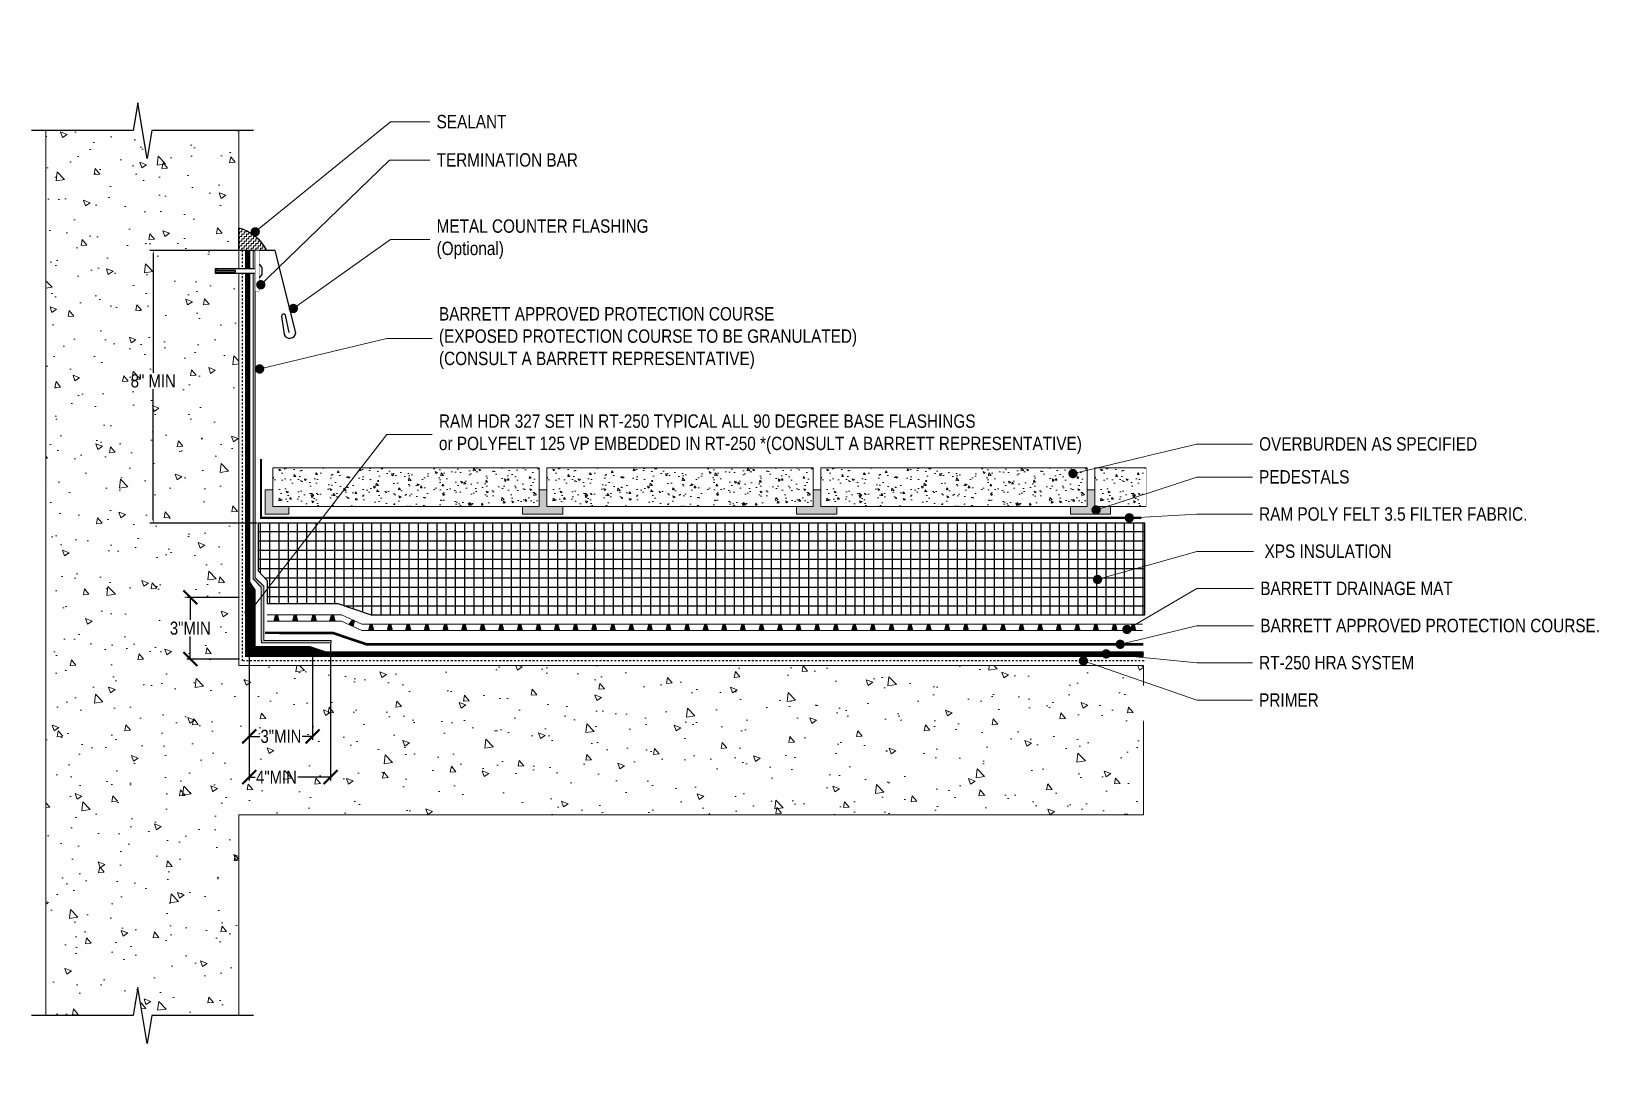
# Model space of a CAD drawing. Header units: inches. Extents: x -0.8 to 83.5, y -1.2 to 54.6.
import ezdxf
from ezdxf import colors
from ezdxf.entities.mleader import LeaderData, LeaderLine
from ezdxf.math import Vec2, Vec3

# ---------------------------------------------------------------- set-up
doc = ezdxf.new("R2010")
doc.units = ezdxf.units.IN
doc.header["$MEASUREMENT"] = 0
doc.set_wipeout_variables(frame=1)
for name, pattern in [('Dash', [0.25, 0.125, -0.125]), ('Dashed - Dense', [0.8, 0.5, -0.3]), ('DASHED2', [0.1875, 0.125, -0.0625]), ('Wipeout_Contour', [39.370079, 0, -39.370079])]:
    doc.linetypes.add(name, pattern=pattern)
for name, color, linetype, lineweight in [('Dimensions', 20, 'Continuous', 0), ('Drainage Mat', 191, 'Continuous', 0), ('Others', 190, 'Continuous', 0), ('RAM HDR 327', 63, 'Continuous', 0), ('Ram Mastic', 191, 'Continuous', 0), ('RAM POLY FELT 3.5 FILTER FABRIC.', 4, 'Dash', 0), ('RT-250 HRA SYSTEM LIQUID', 241, 'Continuous', 0), ('RT-250 HRA SYSTEM MESH', 3, 'Continuous', 0), ('Text', 20, 'Continuous', 0)]:
    doc.layers.add(name, color=color, linetype=linetype, lineweight=lineweight)
for name, color, linetype in [('Fastener', 94, 'Continuous'), ('Insulation Border', 8, 'Continuous'), ('Insulation Foam', 9, 'Continuous'), ('Primer', 32, 'DASHED2')]:
    doc.layers.add(name, color=color, linetype=linetype)
doc.layers.add('Metal', color=7, linetype='Continuous', true_color=0x803345)
doc.layers.add('Protection Course', color=7, linetype='Dashed - Dense', lineweight=0, true_color=0x216123)
doc.styles.get("Standard").update_dxf_attribs({"font": ''})
doc.styles.get('Standard').set_extended_font_data('Arial Narrow')
doc.dimstyles.get("Standard").update_dxf_attribs({"dimtxt": 0.18, "dimasz": 0.18, "dimexe": 0.18, "dimexo": 0.0625, "dimgap": 0.09, "dimtad": 0, "dimtih": 1, "dimtoh": 1, "dimdec": 4, "dimzin": 0, "dimdsep": 46, "dimtxsty": 'Standard', "dimcen": 0.09, "dimadec": 0, "dimazin": 0, "dimtfac": 1, "dimtdec": 4, "dimtofl": 0, "dimtmove": 0, "dimatfit": 3, "dimfxl": 1, "dimtolj": 1, "dimtzin": 0, "dimarcsym": 0})

msp = doc.modelspace()

# ---------------------------------------------------------------- blocks, each defined once
blk = doc.blocks.new('*D14')
at = {"layer": 'Defpoints', "color": 0, "transparency": 16777216}
for p in [(5.773, 42.864), (10.385, 42.864), (11.425, 28.177)]:
    blk.add_point(p, dxfattribs=at)
at = {"layer": 'Text', "color": 0, "lineweight": -2, "transparency": 16777216}
for p, q in [((10.322, 42.864), (5.593, 42.864)), ((5.773, 42.684), (5.773, 36.281)), ((5.773, 28.357), (5.773, 35.387)), ((11.363, 28.177), (5.593, 28.177))]:
    blk.add_line(p, q, dxfattribs=at)
at = {"layer": 'Text', "color": 0, "transparency": 16777216}
for points in [[(5.743, 42.684), (5.803, 42.684), (5.773, 42.864)], [(5.743, 28.357), (5.803, 28.357), (5.773, 28.177)]]:
    blk.add_solid(points, dxfattribs=at)
at = {"layer": 'Text', "color": 0, "transparency": 16777216, "insert": (5.773, 35.834), "char_height": 0.7, "attachment_point": 5}
blk.add_mtext('\\A1;8" MIN', dxfattribs=at)
blk = doc.blocks.new('_Dot')
at = {"color": 0, "linetype": 'ByBlock', "lineweight": -2}
blk.add_line((-0.5, 0), (-1, 0), dxfattribs=at)
at = {"color": 0, "linetype": 'ByBlock', "const_width": 0.5}
blk.add_lwpolyline([(-0.25, 0, 1), (0.25, 0, 1)], format="xyb", close=True, dxfattribs=at)
blk = doc.blocks.new('_ArchTick')
at = {"color": 0, "linetype": 'ByBlock', "const_width": 0.15}
blk.add_lwpolyline([(-0.5, -0.5), (0.5, 0.5)], dxfattribs=at)
blk = doc.blocks.new('*D15')
at = {"layer": 'Defpoints', "color": 0, "transparency": 16777216}
for p in [(10.942, 21.144), (15.316, 21.755), (15.316, 14.52)]:
    blk.add_point(p, dxfattribs=at)
at = {"layer": 'Dimensions', "color": 0, "lineweight": -2, "transparency": 16777216}
for p, q in [((15.316, 21.693), (15.316, 14.34)), ((10.942, 21.081), (10.942, 14.34)), ((10.942, 14.52), (11.251, 14.52)), ((15.316, 14.52), (13.556, 14.52))]:
    blk.add_line(p, q, dxfattribs=at)
at = {"layer": 'Dimensions', "color": 0, "lineweight": -2, "transparency": 16777216, "xscale": 0.75, "yscale": 0.75, "zscale": 0.75, "rotation": 180}
blk.add_blockref('_ArchTick', (10.942, 14.52), dxfattribs=at)
at = {"layer": 'Dimensions', "color": 0, "lineweight": -2, "transparency": 16777216, "xscale": 0.75, "yscale": 0.75, "zscale": 0.75}
blk.add_blockref('_ArchTick', (15.316, 14.52), dxfattribs=at)
at = {"layer": 'Dimensions', "color": 0, "transparency": 16777216, "insert": (12.403, 14.52), "char_height": 0.7, "attachment_point": 5}
blk.add_mtext('\\A1;4"MIN', dxfattribs=at)
blk = doc.blocks.new('*D16')
at = {"layer": 'Defpoints', "color": 0, "transparency": 16777216}
for p in [(10.48, 24.192), (7.767, 20.868), (10.48, 20.868)]:
    blk.add_point(p, dxfattribs=at)
at = {"layer": 'Dimensions', "color": 0, "lineweight": -2, "transparency": 16777216}
for p, q in [((10.418, 24.192), (7.587, 24.192)), ((7.767, 24.192), (7.767, 22.977)), ((7.767, 20.868), (7.767, 22.083)), ((10.417, 20.868), (7.587, 20.868))]:
    blk.add_line(p, q, dxfattribs=at)
at = {"layer": 'Dimensions', "color": 0, "lineweight": -2, "transparency": 16777216, "xscale": 0.75, "yscale": 0.75, "zscale": 0.75}
for p, rotation in [((7.767, 24.192), 90), ((7.767, 20.868), 270)]:
    blk.add_blockref('_ArchTick', p, dxfattribs=dict(at, rotation=rotation))
at = {"layer": 'Dimensions', "color": 0, "transparency": 16777216, "insert": (7.767, 22.53), "char_height": 0.7, "attachment_point": 5}
blk.add_mtext('\\A1;3"MIN', dxfattribs=at)
blk = doc.blocks.new('*D17')
at = {"layer": 'Defpoints', "color": 0, "transparency": 16777216}
for p in [(10.942, 21.144), (14.343, 21.132), (14.343, 16.709)]:
    blk.add_point(p, dxfattribs=at)
at = {"layer": 'Dimensions', "color": 0, "lineweight": -2, "transparency": 16777216}
for p, q in [((10.942, 21.081), (10.942, 16.529)), ((14.343, 21.069), (14.343, 16.529)), ((10.942, 16.709), (11.502, 16.709)), ((14.343, 16.709), (13.783, 16.709))]:
    blk.add_line(p, q, dxfattribs=at)
at = {"layer": 'Dimensions', "color": 0, "lineweight": -2, "transparency": 16777216, "xscale": 0.75, "yscale": 0.75, "zscale": 0.75, "rotation": 180}
blk.add_blockref('_ArchTick', (10.942, 16.709), dxfattribs=at)
at = {"layer": 'Dimensions', "color": 0, "lineweight": -2, "transparency": 16777216, "xscale": 0.75, "yscale": 0.75, "zscale": 0.75}
blk.add_blockref('_ArchTick', (14.343, 16.709), dxfattribs=at)
at = {"layer": 'Dimensions', "color": 0, "transparency": 16777216, "insert": (12.643, 16.709), "char_height": 0.7, "attachment_point": 5}
blk.add_mtext('\\A1;3"MIN', dxfattribs=at)
blk = doc.blocks.new('*U10')
at = {"layer": 'Drainage Mat'}
h = blk.add_hatch(color=256, dxfattribs=at)
h.dxf.hatch_style = 1
h.paths.add_polyline_path([(0.5, 0.343), (0.447, 0.343), (0.355, 0), (0.5, 0), (0.645, 0), (0.553, 0.343)])
at = {"layer": 'Drainage Mat', "linetype": 'Continuous'}
for points in [[(0, 0.343), (1, 0.343)], [(0, 0), (1, 0)]]:
    blk.add_lwpolyline(points, dxfattribs=at)
blk.add_lwpolyline([(0.5, 0.343), (0.447, 0.343), (0.355, 0), (0.5, 0), (0.645, 0), (0.553, 0.343)], close=True, dxfattribs=at)
blk = doc.blocks.new('*U11')
at = {"layer": 'Drainage Mat', "color": 0, "linetype": 'ByBlock', "lineweight": -2, "transparency": 16777216}
for p in [(11.91, 22.902), (12.91, 22.902), (13.91, 22.902), (14.91, 22.902)]:
    blk.add_blockref('*U10', p, dxfattribs=at)
blk = doc.blocks.new('*U12')
at = {"layer": 'Drainage Mat'}
h = blk.add_hatch(color=256, dxfattribs=at)
h.dxf.hatch_style = 1
h.paths.add_polyline_path([(0.5, 0.343), (0.447, 0.343), (0.355, 0), (0.5, 0), (0.645, 0), (0.553, 0.343)])
at = {"layer": 'Drainage Mat', "linetype": 'Continuous'}
for points in [[(0, 0.343), (1, 0.343)], [(0, 0), (1, 0)]]:
    blk.add_lwpolyline(points, dxfattribs=at)
blk.add_lwpolyline([(0.5, 0.343), (0.447, 0.343), (0.355, 0), (0.5, 0), (0.645, 0), (0.553, 0.343)], close=True, dxfattribs=at)
blk = doc.blocks.new('*U13')
at = {"layer": 'Drainage Mat', "color": 0, "linetype": 'ByBlock', "lineweight": -2, "transparency": 16777216}
for p in [(16.997, 22.402), (17.997, 22.402), (18.997, 22.402), (19.997, 22.402), (20.997, 22.402), (21.997, 22.402), (22.997, 22.402), (23.997, 22.402), (24.997, 22.402), (25.997, 22.402), (26.997, 22.402), (27.997, 22.402), (28.997, 22.402), (29.997, 22.402), (30.997, 22.402), (31.997, 22.402), (32.997, 22.402), (33.997, 22.402), (34.997, 22.402), (35.997, 22.402), (36.997, 22.402), (37.997, 22.402), (38.997, 22.402), (39.997, 22.402), (40.997, 22.402), (41.997, 22.402), (42.997, 22.402), (43.997, 22.402), (44.997, 22.402), (45.997, 22.402), (46.997, 22.402), (47.997, 22.402), (48.997, 22.402), (49.997, 22.402), (50.997, 22.402), (51.997, 22.402), (52.997, 22.402), (53.997, 22.402), (54.997, 22.402), (55.997, 22.402), (56.997, 22.402), (57.997, 22.402)]:
    blk.add_blockref('*U12', p, dxfattribs=at)
blk = doc.blocks.new('zamac')
blk.add_wipeout([(-2.344, 0.117), (-2.266, 0.137), (0, 0.137), (0, -0.137), (-2.266, -0.137), (-2.344, -0.117)])
at = {"color": 0, "linetype": 'Continuous', "ltscale": 1.75}
for points in [[(-2.266, 0.039), (-2.266, 0.137), (-2.344, 0.117), (-2.344, -0.117), (-2.266, -0.137), (-2.266, -0.039)], [(-2.344, -0.039), (-1.25, -0.039), (-1.25, 0.039), (-2.344, 0.039)], [(-2.266, 0.137), (0, 0.137)], [(0, -0.137), (-2.266, -0.137)]]:
    blk.add_lwpolyline(points, dxfattribs=at)
blk.add_lwpolyline([(0, -0.352), (0, 0.352), (0.02, 0.352, -0.236068), (0.051, 0.336), (0.148, 0.206, -0.162278), (0.156, 0.182), (0.156, -0.182, -0.162278), (0.148, -0.206), (0.051, -0.336, -0.236068), (0.02, -0.352)], format="xyb", close=True, dxfattribs=at)
blk = doc.blocks.new('flat term')
at = {"layer": 'Fastener'}
blk.add_blockref('zamac', (476.018, 15.024), dxfattribs=at)
at = {"layer": 'Drainage Mat'}
blk.add_lwpolyline([(476.018, 13.957), (475.831, 13.957), (475.831, 16.118), (476.018, 16.118)], close=True, dxfattribs=at)
blk.add_wipeout([(476.018, 13.957), (475.831, 13.957), (475.831, 16.118), (476.018, 16.118)]).dxf.layer = 'Fastener'

# ---------------------------------------------------------------- dimensions: what is measured, and where the dimension line sits
at = {"layer": 'Dimensions'}
dim = msp.add_linear_dim(base=(7.76742, 20.86822), p1=(10.48003, 24.19177), p2=(10.47976, 20.86822), angle=90, text='3"MIN', dimstyle='Standard', override={"dimtxt": 0.7, "dimasz": 0.75, "dimblk1": 'ArchTick', "dimblk2": 'ArchTick', "dimsah": 1}, dxfattribs=at)
dim.commit()
dim.dimension.update_dxf_attribs({"geometry": '*D16', "text_midpoint": (7.76742, 22.53)})
dim = msp.add_linear_dim(base=(15.31559, 14.52032), p1=(10.94208, 21.14378), p2=(15.31559, 21.75539), text='4"MIN', dimstyle='Standard', override={"dimtxt": 0.7, "dimasz": 0.75, "dimblk1": 'ArchTick', "dimblk2": 'ArchTick', "dimsah": 1}, dxfattribs=at)
dim.commit()
dim.dimension.update_dxf_attribs({"geometry": '*D15', "text_midpoint": (12.4034, 14.52032), "dimtype": 160})
dim = msp.add_linear_dim(base=(14.34319, 16.70901), p1=(10.94208, 21.14378), p2=(14.34319, 21.13153), text='3"MIN', dimstyle='Standard', override={"dimtxt": 0.7, "dimasz": 0.75, "dimblk1": 'ArchTick', "dimblk2": 'ArchTick', "dimsah": 1}, dxfattribs=at)
dim.commit()
dim.dimension.update_dxf_attribs({"geometry": '*D17', "text_midpoint": (12.64264, 16.70901)})
at = {"layer": 'Text'}
dim = msp.add_linear_dim(base=(5.77306, 42.86432), p1=(11.42505, 28.17715), p2=(10.38484, 42.86432), angle=90, text='8" MIN', dimstyle='Standard', override={"dimtxt": 0.7}, dxfattribs=at)
dim.commit()
dim.dimension.update_dxf_attribs({"geometry": '*D14', "text_midpoint": (5.77306, 35.83405), "dimtype": 160})

# ---------------------------------------------------------------- hatches: boundary and pattern name
at = {"layer": 'Drainage Mat'}
h = msp.add_hatch(color=256, dxfattribs=at)
h.dxf.hatch_style = 1
h.paths.add_polyline_path([(16.54845, 22.95693), (16.50161, 22.98131), (16.29089, 22.72708), (16.4032, 22.67548), (16.52576, 22.61916), (16.59528, 22.93254)])
at = {"layer": 'Insulation Foam'}
h = msp.add_hatch(dxfattribs=at)
h.set_pattern_fill('NET', color=256, scale=4)
h.set_pattern_definition([(0, (-101.4579, 22.73927), (0, 0.5), []), (90, (-101.4579, 22.73927), (-0.5, 3e-17), [])])
h.paths.add_polyline_path([(11.42505, 28.17715), (11.42053, 25.61849), (11.90284, 25.1051), (11.90043, 23.86533), (15.69695, 23.85697), (17.50429, 23.24768), (59.12614, 23.24852), (59.12614, 28.17715)])
at = {"layer": 'Others'}
h = msp.add_hatch(dxfattribs=at)
h.set_pattern_fill('CONCRETE___STRUCTURAL_0002', color=256, style=0, pattern_type=2)
h.set_pattern_definition([(130, (50.5038, 13.5372), (3.64368, 0.31878), [0.381, -4.191]), (185, (50.5038, 13.5372), (0.70486, 3.82114), [0.3048, -3.3528]), (79.5486, (50.2, 13.5107), (-2.93883, 3.50235), [0.3238, -3.5618]), (133.816, (50.5038, 14.553), (5.4216, 0.84084), [0.5715, -6.2865]), (83.364, (50.052, 14.483), (-4.7481, 4.9485), [0.4857, -5.3427]), (188.816, (50.504, 14.553), (-4.7481, 4.9485), [0.4572, -5.0292]), (159, (49.9958, 14.2992), (3.03229, 2.0453), [0.381, -4.191]), (214, (49.9958, 14.2992), (-1.23604, 3.68376), [0.3048, -3.3528]), (108.5486, (49.743, 14.1288), (-4.26833, 1.63845), [0.3238, -3.5618]), (142.5, (50.5038, 13.5372), (-0.061772, 1.6911), [0, -3.31216, 0, -3.4036, 0, -3.3655]), (172.5, (50.5038, 13.5372), (-1.336393, 2.00361), [0, -1.94056, 0, -3.23596, 0, -1.2827]), (212.5, (51.6366, 13.5372), (2.711818, 0.11458), [0, -1.27, 0, -3.9624, 0, -5.2578]), (222.5, (52.1446, 13.5372), (-2.96259, 0.50853), [0, -1.651, 0, -2.63144, 0, -3.7338])])
h.paths.add_polyline_path([(0, 51.67693), (0, 0), (10.38484, 0), (10.38484, 12.49453), (59.05712, 12.49453), (59.05712, 20.52485), (10.38484, 20.52485), (10.38484, 51.67693)])
h = msp.add_hatch(dxfattribs=at)
h.set_pattern_fill('CONCRETE___STRUCTURAL_0002', color=256, style=0, pattern_type=2)
h.set_pattern_definition([(130, (17.8994, 29.8841), (1.17164, 0.10251), [0.12251, -1.34764]), (185, (17.8994, 29.8841), (0.22665, 1.2287), [0.09801, -1.07811]), (79.549, (17.8018, 29.8756), (-0.945, 1.1262), [0.10412, -1.14531]), (133.816, (17.8994, 30.2108), (1.74334, 0.27037), [0.18377, -2.02145]), (83.364, (17.7542, 30.1883), (-1.52677, 1.59122), [0.15618, -1.71797]), (188.816, (17.8994, 30.2108), (-1.52677, 1.59122), [0.147, -1.61716]), (159, (17.7361, 30.1291), (0.97505, 0.65768), [0.12251, -1.34764]), (214, (17.7361, 30.1291), (-0.39745, 1.18453), [0.09801, -1.07811]), (108.549, (17.6548, 30.0743), (-1.3725, 0.52685), [0.10412, -1.14531]), (142.5, (17.89944, 29.8841), (-0.019863, 0.543781), [0, -1.06504, 0, -1.094443, 0, -1.082192]), (172.5, (17.89944, 29.8841), (-0.429723, 0.64427), [0, -0.623996, 0, -1.040538, 0, -0.412458]), (212.5, (18.2637, 29.8841), (0.871998, 0.036843), [0, -0.408374, 0, -1.27413, 0, -1.69067]), (222.5, (18.42706, 29.8841), (-0.95263, 0.16352), [0, -0.530887, 0, -0.84615, 0, -1.20062])])
h.paths.add_polyline_path([(26.54318, 31.15265), (12.21026, 31.15265), (12.21026, 29.07491), (26.54318, 29.07491)])
h = msp.add_hatch(dxfattribs=at)
h.set_pattern_fill('CONCRETE___STRUCTURAL_0002', color=256, style=0, pattern_type=2)
h.set_pattern_definition([(130, (32.6398, 29.8841), (1.17164, 0.10251), [0.12251, -1.34764]), (185, (32.6398, 29.8841), (0.22665, 1.2287), [0.09801, -1.07811]), (79.549, (32.5421, 29.8756), (-0.945, 1.1262), [0.10412, -1.14531]), (133.816, (32.6398, 30.2108), (1.74334, 0.27037), [0.18377, -2.02145]), (83.364, (32.4945, 30.1883), (-1.52677, 1.59122), [0.15618, -1.71797]), (188.816, (32.6398, 30.2108), (-1.52677, 1.59122), [0.147, -1.61716]), (159, (32.4764, 30.1291), (0.97505, 0.65768), [0.12251, -1.34764]), (214, (32.4764, 30.1291), (-0.39745, 1.18453), [0.09801, -1.07811]), (108.549, (32.3952, 30.0743), (-1.3725, 0.52685), [0.10412, -1.14531]), (142.5, (32.63976, 29.8841), (-0.019863, 0.543781), [0, -1.06504, 0, -1.094443, 0, -1.082192]), (172.5, (32.63976, 29.8841), (-0.429723, 0.64427), [0, -0.623996, 0, -1.040538, 0, -0.412458]), (212.5, (33.00403, 29.8841), (0.871998, 0.036843), [0, -0.408374, 0, -1.27413, 0, -1.69067]), (222.5, (33.1674, 29.8841), (-0.95263, 0.16352), [0, -0.530887, 0, -0.84615, 0, -1.20062])])
h.paths.add_polyline_path([(41.2835, 31.15265), (26.95059, 31.15265), (26.95059, 29.07491), (41.2835, 29.07491)])
h = msp.add_hatch(dxfattribs=at)
h.set_pattern_fill('CONCRETE___STRUCTURAL_0002', color=256, style=0, pattern_type=2)
h.set_pattern_definition([(130, (47.3801, 29.8841), (1.17164, 0.10251), [0.12251, -1.34764]), (185, (47.3801, 29.8841), (0.22665, 1.2287), [0.09801, -1.07811]), (79.549, (47.2825, 29.8756), (-0.945, 1.1262), [0.10412, -1.14531]), (133.816, (47.3801, 30.2108), (1.74334, 0.27037), [0.18377, -2.02145]), (83.364, (47.2348, 30.1883), (-1.52677, 1.59122), [0.15618, -1.71797]), (188.816, (47.38, 30.2108), (-1.52677, 1.59122), [0.147, -1.61716]), (159, (47.2167, 30.1291), (0.97505, 0.65768), [0.12251, -1.34764]), (214, (47.2167, 30.1291), (-0.39745, 1.18453), [0.09801, -1.07811]), (108.549, (47.1355, 30.0743), (-1.3725, 0.52685), [0.10412, -1.14531]), (142.5, (47.3801, 29.8841), (-0.019863, 0.543781), [0, -1.06504, 0, -1.094443, 0, -1.082192]), (172.5, (47.3801, 29.8841), (-0.429723, 0.64427), [0, -0.623996, 0, -1.040538, 0, -0.412458]), (212.5, (47.74436, 29.8841), (0.871998, 0.036843), [0, -0.408374, 0, -1.27413, 0, -1.69067]), (222.5, (47.9077, 29.8841), (-0.95263, 0.16352), [0, -0.530887, 0, -0.84615, 0, -1.20062])])
h.paths.add_polyline_path([(56.02383, 31.15265), (41.69091, 31.15265), (41.69091, 29.07491), (56.02383, 29.07491)])
h = msp.add_hatch(dxfattribs=at)
h.set_pattern_fill('CONCRETE___STRUCTURAL_0002', color=256, style=0, pattern_type=2)
h.set_pattern_definition([(130, (62.1204, 29.8841), (1.17164, 0.1025), [0.12251, -1.34764]), (185, (62.1204, 29.8841), (0.22665, 1.2287), [0.098, -1.0781]), (79.549, (62.0228, 29.8756), (-0.945, 1.1262), [0.10412, -1.14531]), (133.816, (62.1204, 30.2108), (1.74334, 0.27037), [0.18377, -2.02145]), (83.364, (61.9751, 30.1883), (-1.52677, 1.5912), [0.1562, -1.71797]), (188.816, (62.1204, 30.2108), (-1.52677, 1.5912), [0.147, -1.61716]), (159, (61.9571, 30.1291), (0.97505, 0.65768), [0.12251, -1.34764]), (214, (61.9571, 30.1291), (-0.39745, 1.18453), [0.098, -1.0781]), (108.549, (61.8758, 30.0743), (-1.3725, 0.52685), [0.10412, -1.14531]), (142.5, (62.1204, 29.8841), (-0.019863, 0.54378), [0, -1.06504, 0, -1.094443, 0, -1.08219]), (172.5, (62.1204, 29.8841), (-0.429723, 0.64427), [0, -0.623996, 0, -1.04054, 0, -0.41246]), (212.5, (62.4847, 29.8841), (0.871998, 0.036843), [0, -0.408374, 0, -1.27413, 0, -1.69067]), (222.5, (62.648, 29.8841), (-0.95263, 0.16352), [0, -0.53089, 0, -0.84615, 0, -1.20062])])
h.paths.add_polyline_path([(59.21792, 31.15265), (56.43123, 31.15265), (56.43123, 29.07491), (59.21792, 29.07491)])
for points in [[(11.80286, 29.98261), (12.21026, 29.98261), (12.21026, 29.07491), (13.06718, 29.07491), (13.06718, 28.66114), (11.80286, 28.66114)], [(27.8075, 29.07491), (27.8075, 28.66114), (25.64126, 28.66114), (25.64126, 29.07491), (26.54318, 29.07491), (26.54318, 29.98261), (26.95059, 29.98261), (26.95059, 29.07491)], [(42.54782, 29.07491), (42.54782, 28.66114), (40.38158, 28.66114), (40.38158, 29.07491), (41.2835, 29.07491), (41.2835, 29.98261), (41.69091, 29.98261), (41.69091, 29.07491)], [(57.28815, 29.07491), (57.28815, 28.66114), (55.12191, 28.66114), (55.12191, 29.07491), (56.02383, 29.07491), (56.02383, 29.98261), (56.43123, 29.98261), (56.43123, 29.07491)]]:
    msp.add_hatch(color=256, dxfattribs=at).paths.add_polyline_path(points)
at = {"layer": 'Protection Course'}
h = msp.add_hatch(dxfattribs=at)
h.set_pattern_fill('AGGREGAT', color=256, scale=0.3, pattern_type=2)
h.set_pattern_definition([(0, (-101.4579, 22.73927), (0.3, 0.3), [0.03, -0.045, 0.015, -0.045, 0.015, -0.15]), (0, (-101.3079, 22.76927), (0.3, 0.3), [0.015, -0.285]), (0, (-101.3979, 22.78427), (0.3, 0.3), [0.015, -0.03, 0.015, -0.24]), (0, (-101.2479, 22.79927), (0.3, 0.3), [0.03, -0.27]), (0, (-101.2179, 22.81427), (0.3, 0.3), [0.015, -0.285]), (0, (-101.3079, 22.84427), (0.3, 0.3), [0.03, -0.27]), (0, (-101.4579, 22.85927), (0.3, 0.3), [0.015, -0.03, 0.015, -0.075, 0.045, -0.12]), (0, (-101.2479, 22.88927), (0.3, 0.3), [0.03, -0.27]), (0, (-101.4279, 22.90427), (0.3, 0.3), [0.03, -0.015, 0.015, -0.12, 0.015, -0.105]), (0, (-101.4429, 22.91927), (0.3, 0.3), [0.015, -0.285]), (0, (-101.3379, 22.93427), (0.3, 0.3), [0.015, -0.015, 0.015, -0.255]), (0, (-101.3829, 22.94927), (0.3, 0.3), [0.015, -0.285]), (0, (-101.1879, 22.96427), (0.3, 0.3), [0.015, -0.285]), (0, (-101.3229, 22.97927), (0.3, 0.3), [0.015, -0.12, 0.015, -0.15]), (0, (-101.3229, 22.99427), (0.3, 0.3), [0.03, -0.27]), (0, (-101.2629, 23.00927), (0.3, 0.3), [0.03, -0.27]), (0, (-101.4429, 23.02427), (0.3, 0.3), [0.015, -0.18, 0.03, -0.075]), (90, (-101.4579, 22.87427), (-0.3, 0.3), [0.06, -0.06, 0.03, -0.15]), (90, (-101.4429, 22.87427), (-0.3, 0.3), [0.015, -0.105, 0.03, -0.15]), (90, (-101.4279, 22.79927), (-0.3, 0.3), [0.045, -0.255]), (90, (-101.4129, 22.79927), (-0.3, 0.3), [0.03, -0.27]), (90, (-101.3979, 22.75427), (-0.3, 0.3), [0.015, -0.18, 0.015, -0.015, 0.03, -0.045]), (90, (-101.3679, 22.75427), (-0.3, 0.3), [0.015, -0.105, 0.015, -0.165]), (90, (-101.3529, 22.87427), (-0.3, 0.3), [0.03, -0.045, 0.015, -0.015, 0.03, -0.165]), (90, (-101.3379, 22.81427), (-0.3, 0.3), [0.03, -0.165, 0.015, -0.09]), (90, (-101.3229, 22.75427), (-0.3, 0.3), [0.015, -0.015, 0.03, -0.24]), (90, (-101.2929, 22.94927), (-0.3, 0.3), [0.015, -0.285]), (90, (-101.2779, 22.94927), (-0.3, 0.3), [0.03, -0.03, 0.015, -0.015, 0.03, -0.18]), (90, (-101.2629, 22.81427), (-0.3, 0.3), [0.015, -0.015, 0.015, -0.03, 0.015, -0.21]), (90, (-101.2179, 22.91927), (-0.3, 0.3), [0.06, -0.24]), (90, (-101.2029, 22.88927), (-0.3, 0.3), [0.06, -0.045, 0.03, -0.165]), (90, (-101.1879, 22.76927), (-0.3, 0.3), [0.015, -0.045, 0.03, -0.21]), (90, (-101.1729, 22.79927), (-0.3, 0.3), [0.045, -0.255]), (45, (-101.3379, 22.73927), (0, 0.3), [0.021213, -0.4030511]), (45, (-101.1729, 22.75427), (0, 0.3), [0.021213, -0.36062507, 0.021213, -0.021213]), (45, (-101.3679, 22.76927), (0, 0.3), [0.021213, -0.169704, 0.021213, -0.21213407]), (45, (-101.2929, 22.76927), (0, 0.3), [0.021213, -0.33941207, 0.021213, -0.042426]), (45, (-101.2779, 22.76927), (0, 0.3), [0.042426, -0.169704, 0.042426, -0.16970807]), (45, (-101.3529, 22.79927), (0, 0.3), [0.02121, -0.19092, 0.02121, -0.02121, 0.02121, -0.14850407]), (45, (-101.2029, 22.81427), (0, 0.3), [0.021213, -0.021213, 0.021213, -0.36062507]), (45, (-101.4129, 22.82927), (0, 0.3), [0.021213, -0.254556, 0.021213, -0.12728207]), (45, (-101.1729, 22.85927), (0, 0.3), [0.02121, -0.02121, 0.02121, -0.084852, 0.02121, -0.25457207]), (45, (-101.3529, 22.90427), (0, 0.3), [0.021213, -0.4030511]), (45, (-101.4279, 22.91927), (0, 0.3), [0.0424263, -0.3818378]), (45, (-101.4579, 22.94927), (0, 0.3), [0.021213, -0.021213, 0.021213, -0.36062507]), (45, (-101.2929, 22.99427), (0, 0.3), [0.021213, -0.4030511]), (45, (-101.2029, 23.02427), (0, 0.3), [0.021213, -0.4030511]), (135, (-101.3229, 22.76927), (2e-17, 0.3), [0.021213, -0.4030511]), (135, (-101.3079, 22.76927), (2e-17, 0.3), [0.021213, -0.4030511]), (135, (-101.3979, 22.78427), (2e-17, 0.3), [0.021213, -0.084852, 0.042426, -0.27577307]), (135, (-101.4579, 22.78427), (2e-17, 0.3), [0.021213, -0.4030511]), (135, (-101.2629, 22.82927), (2e-17, 0.3), [0.021213, -0.16970562, 0.021213, -0.21213245]), (135, (-101.2479, 22.82927), (2e-17, 0.3), [0.02121, -0.12729, 0.02121, -0.12726, 0.02121, -0.10608407]), (135, (-101.4279, 22.84427), (2e-17, 0.3), [0.021213, -0.4030511]), (135, (-101.1879, 22.85927), (2e-17, 0.3), [0.04242, -0.106065, 0.02121, -0.02121, 0.02121, -0.21214907]), (135, (-101.3829, 22.90427), (2e-17, 0.3), [0.021213, -0.4030511]), (135, (-101.2629, 22.90427), (2e-17, 0.3), [0.0424263, -0.3818378]), (135, (-101.2479, 22.90427), (2e-17, 0.3), [0.021213, -0.4030511]), (135, (-101.3379, 22.93427), (2e-17, 0.3), [0.021213, -0.4030511]), (135, (-101.4279, 22.97927), (2e-17, 0.3), [0.021213, -0.4030511]), (135, (-101.1879, 22.97927), (2e-17, 0.3), [0.021213, -0.4030511]), (26.56505, (-101.4279, 22.73927), (0.3, 1e-10), [0.03354, -0.6372804]), (26.56505, (-101.4579, 22.76927), (0.3, 1e-10), [0.03354, -0.6372804]), (26.56505, (-101.4579, 22.78427), (0.3, 1e-10), [0.03354, -0.6372804]), (26.56505, (-101.3829, 22.78427), (0.3, 1e-10), [0.03354, -0.6372804]), (26.56505, (-101.3979, 22.84427), (0.3, 1e-10), [0.03354, -0.6372804]), (26.56505, (-101.3979, 22.85927), (0.3, 1e-10), [0.03354, -0.6372804]), (26.56505, (-101.3379, 22.91927), (0.3, 1e-10), [0.03354, -0.6372804]), (26.56505, (-101.3229, 22.93427), (0.3, 1e-10), [0.03354, -0.6372804]), (26.56505, (-101.4429, 22.96427), (0.3, 1e-10), [0.03354, -0.6372804]), (26.56505, (-101.3529, 22.96427), (0.3, 1e-10), [0.03354, -0.6372804]), (63.43495, (-101.2029, 22.73927), (2e-11, 0.3), [0.03354, -0.6372804]), (63.43495, (-101.2779, 22.78427), (2e-11, 0.3), [0.03354, -0.6372804]), (63.43495, (-101.3229, 22.81427), (2e-11, 0.3), [0.03354, -0.6372804]), (63.43495, (-101.2779, 22.85927), (2e-11, 0.3), [0.03354, -0.6372804]), (63.43495, (-101.2629, 22.85927), (2e-11, 0.3), [0.03354, -0.6372804]), (63.43495, (-101.3679, 22.90427), (2e-11, 0.3), [0.03354, -0.6372804]), (63.43495, (-101.3979, 22.91927), (2e-11, 0.3), [0.03354, -0.6372804]), (63.43495, (-101.2779, 22.97927), (2e-11, 0.3), [0.03354, -0.6372804]), (63.43495, (-101.3979, 23.00927), (2e-11, 0.3), [0.03354, -0.6372804]), (116.56505, (-101.4429, 22.91927), (-1e-10, 0.3), [0.03354, -0.6372804]), (116.56505, (-101.2629, 22.91927), (-1e-10, 0.3), [0.03354, -0.6372804]), (116.56505, (-101.4579, 22.93427), (-1e-10, 0.3), [0.03354, -0.6372804]), (116.56505, (-101.2179, 22.97927), (-1e-10, 0.3), [0.03354, -0.6372804]), (116.56505, (-101.4129, 22.99427), (-1e-10, 0.3), [0.03354, -0.6372804]), (116.56505, (-101.3529, 23.00927), (-1e-10, 0.3), [0.03354, -0.6372804]), (153.43495, (-101.3379, 22.73927), (-0.3, 1e-10), [0.03354, -0.6372804]), (153.43495, (-101.3979, 22.76927), (-0.3, 1e-10), [0.03354, -0.6372804]), (153.43495, (-101.1879, 22.78427), (-0.3, 1e-10), [0.03354, -0.6372804]), (153.43495, (-101.2179, 22.81427), (-0.3, 1e-10), [0.03354, -0.6372804]), (153.43495, (-101.3379, 22.84427), (-0.3, 1e-10), [0.03354, -0.6372804]), (153.43495, (-101.4129, 22.85927), (-0.3, 1e-10), [0.03354, -0.6372804]), (153.43495, (-101.3229, 22.85927), (-0.3, 1e-10), [0.03354, -0.6372804]), (153.43495, (-101.3679, 22.88927), (-0.3, 1e-10), [0.03354, -0.6372804]), (153.43495, (-101.3679, 22.96427), (-0.3, 1e-10), [0.03354, -0.6372804]), (153.43495, (-101.4579, 23.02427), (-0.3, 1e-10), [0.03354, -0.6372804]), (153.43495, (-101.2779, 23.02427), (-0.3, 1e-10), [0.03354, -0.6372804]), (153.43495, (-101.2479, 23.02427), (-0.3, 1e-10), [0.03354, -0.6372804])])
h.paths.add_polyline_path([(11.14624, 25.18126), (11.58726, 24.74128), (11.58726, 21.86393), (11.58955, 21.86393), (11.58955, 21.74146), (15.34506, 21.74146), (15.34506, 21.86393), (11.71799, 21.86393), (11.71799, 24.79195), (11.26483, 25.24403), (11.26483, 42.84005), (11.1494, 42.84089)])
at = {"layer": 'Ram Mastic'}
h = msp.add_hatch(dxfattribs=at)
h.set_pattern_fill('ZIGZAG', color=256)
h.set_pattern_definition([(0, (-101.4579, 22.73927), (0.125, 0.125), [0.125, -0.125]), (90, (-101.3329, 22.73927), (-0.125, 0.125), [0.125, -0.125])])
edge = h.paths.add_edge_path()
edge.add_arc((9.69117, 41.70494), 2.47121, 27.9795865, 73.6978951, ccw=False)
edge.add_line((11.87353, 42.86432), (10.38484, 42.86432))
edge.add_line((10.38484, 42.86432), (10.38484, 44.07679))

# ---------------------------------------------------------------- linework, layer by layer
at = {"layer": 'Defpoints', "flags": 128}
msp.add_lwpolyline([(10.38484, 44.07679, -0.20217263), (11.87353, 42.86432), (10.38484, 42.86432)], format="xyb", close=True, dxfattribs=at)
at = {"layer": 'Drainage Mat'}
for points in [[(15.79344, 22.90207), (11.9101, 22.90207)], [(58.41982, 22.40247), (16.99732, 22.40247)]]:
    msp.add_lwpolyline(points, dxfattribs=at)
at = {"layer": 'Drainage Mat', "linetype": 'Continuous'}
for points in [[(15.9101, 23.24556), (16.99732, 22.74596)], [(15.9101, 22.90207), (16.99732, 22.40247)]]:
    msp.add_lwpolyline(points, dxfattribs=at)
msp.add_lwpolyline([(16.54845, 22.95693), (16.50161, 22.98131), (16.29089, 22.72708), (16.4032, 22.67548), (16.52576, 22.61916), (16.59528, 22.93254)], close=True, dxfattribs=at)
at = {"layer": 'Insulation Border', "flags": 128}
msp.add_lwpolyline([(11.42505, 28.17715), (11.42053, 25.61849), (11.90284, 25.1051), (11.90043, 23.86533), (15.69695, 23.85697), (17.50429, 23.24768), (59.12614, 23.24852), (59.12614, 28.17715)], close=True, dxfattribs=at)
at = {"layer": 'Metal', "linetype": 'Continuous'}
msp.add_lwpolyline([(13.09432, 38.44124), (12.89363, 39.37829, 0.70623888), (12.67093, 39.33059), (12.81905, 38.33142, 0.78196511), (13.43993, 38.42346), (12.34061, 42.86141), (10.38484, 42.86432)], format="xyb", dxfattribs=at)
at = {"layer": 'Others', "flags": 128}
for points in [[(0, 51.67693), (0, 0), (10.38484, 0), (10.38484, 12.49453), (59.05712, 12.49453), (59.05712, 20.52485), (10.38484, 20.52485), (10.38484, 51.67693)], [(26.54318, 31.15265), (12.21026, 31.15265), (12.21026, 29.07491), (26.54318, 29.07491)], [(41.2835, 31.15265), (26.95059, 31.15265), (26.95059, 29.07491), (41.2835, 29.07491)], [(56.02383, 31.15265), (41.69091, 31.15265), (41.69091, 29.07491), (56.02383, 29.07491)], [(59.21792, 31.15265), (56.43123, 31.15265), (56.43123, 29.07491), (59.21792, 29.07491)], [(11.80286, 29.98261), (12.21026, 29.98261), (12.21026, 29.07491), (13.06718, 29.07491), (13.06718, 28.66114), (11.80286, 28.66114)], [(27.8075, 29.07491), (27.8075, 28.66114), (25.64126, 28.66114), (25.64126, 29.07491), (26.54318, 29.07491), (26.54318, 29.98261), (26.95059, 29.98261), (26.95059, 29.07491)], [(42.54782, 29.07491), (42.54782, 28.66114), (40.38158, 28.66114), (40.38158, 29.07491), (41.2835, 29.07491), (41.2835, 29.98261), (41.69091, 29.98261), (41.69091, 29.07491)], [(57.28815, 29.07491), (57.28815, 28.66114), (55.12191, 28.66114), (55.12191, 29.07491), (56.02383, 29.07491), (56.02383, 29.98261), (56.43123, 29.98261), (56.43123, 29.07491)]]:
    msp.add_lwpolyline(points, close=True, dxfattribs=at)
at = {"layer": 'Primer', "ltscale": 0.2}
msp.add_lwpolyline([(59.08585, 20.77041), (10.57096, 20.77041), (10.57096, 42.86432)], dxfattribs=at)
at = {"layer": 'Protection Course', "linetype": 'ByBlock'}
msp.add_lwpolyline([(11.14624, 25.18126), (11.58726, 24.74128), (11.58726, 21.86393), (11.58955, 21.86393), (11.58955, 21.74146), (15.34506, 21.74146), (15.34506, 21.86393), (11.71799, 21.86393), (11.71799, 24.79195), (11.26483, 25.24403), (11.26483, 42.84005), (11.1494, 42.84089)], close=True, dxfattribs=at).dxf.unprotected_set("ltscale", 0)
at = {"layer": 'Protection Course', "linetype": 'Dashed - Dense', "ltscale": 0.2, "const_width": 0.14148}
msp.add_lwpolyline([(59.04283, 21.6654), (17.24476, 21.6654), (15.43032, 22.27708), (11.78495, 22.28267)], dxfattribs=at)
at = {"layer": 'RAM HDR 327', "const_width": 0.05}
msp.add_lwpolyline([(14.34319, 21.13153), (10.93511, 21.13153), (10.93511, 24.67922)], dxfattribs=at)
at = {"layer": 'RAM POLY FELT 3.5 FILTER FABRIC.', "ltscale": 0.2, "const_width": 0.11517}
msp.add_lwpolyline([(11.57221, 31.62935), (11.57221, 28.47048), (58.94619, 28.47049)], dxfattribs=at)
at = {"layer": 'RT-250 HRA SYSTEM LIQUID', "const_width": 0.3}
for points in [[(59.07343, 21.13153), (15.05119, 21.13153), (14.1717, 21.42682), (11.14179, 21.42682), (11.14179, 24.5421), (10.85434, 24.96444), (10.85152, 42.86432)], [(15.39458, 21.13153), (10.85172, 21.13153), (10.85423, 24.96253)]]:
    msp.add_lwpolyline(points, dxfattribs=at)
at = {"layer": 'RT-250 HRA SYSTEM MESH'}
msp.add_lwpolyline([(59.07343, 21.13153), (14.98796, 21.13153), (14.16888, 21.42682), (11.13897, 21.42682), (11.13897, 24.5421), (10.85293, 24.96444), (10.85293, 42.8355)], dxfattribs=at)

# ---------------------------------------------------------------- block references
at = {"layer": 'Drainage Mat'}
for name in ['*U11', '*U13']:
    msp.add_blockref(name, (0, 0), dxfattribs=at)

msp.set_redraw_order([(e.dxf.handle, doc.entitydb.next_handle()) for e in msp.query("TEXT MTEXT ATTDEF DIMENSION ARC_DIMENSION")])  # texts and dimensions are drawn at this point

# ---------------------------------------------------------------- leaders
at = {"layer": 'Text'}
ml = msp.add_multileader_mtext('Standard', dxfattribs=at)
ml.set_content('\\A1;\\pxql,t0;{\\C256;METAL COUNTER FLASHING\\P(Optional)}', color=256)
ml.set_leader_properties(color=256, lineweight=0)
ml.set_arrow_properties(name='DOT')
ml.build(insert=Vec2(0, 0))
ml.multileader.update_dxf_attribs({"text_left_attachment_type": 2, "text_right_attachment_type": 2, "dogleg_length": 0.36, "arrow_head_size": 0.5})
ctx = ml.context
ctx.base_point, ctx.char_height, ctx.arrow_head_size, ctx.landing_gap_size, ctx.plane_origin = Vec3(20.6582, 43.45218), 0.72, 0.5, 0.36, Vec3(13.31094, 38.84574)
ctx.left_attachment, ctx.right_attachment = 2, 2
notes = []
notes.append((ctx, [(0, (1, 1, 0), (18.54456, 43.45218), (1, 0), 2.11363, [(0, [(13.31094, 39.73648)], 0, [])])]))
ctx.mtext.insert, ctx.mtext.flow_direction = Vec3(21.0182, 44.53078), 5
ml = msp.add_multileader_mtext('Standard', dxfattribs=at)
ml.set_content('BARRETT APPROVED PROTECTION COURSE \\P(EXPOSED PROTECTION COURSE TO BE GRANULATED)\\P\\pxqj;(CONSULT A BARRETT REPRESENTATIVE)', color=256)
ml.set_leader_properties(color=256, lineweight=0)
ml.set_arrow_properties(name='DOT')
ml.build(insert=Vec2(0, 0))
ml.multileader.update_dxf_attribs({"text_left_attachment_type": 2, "text_right_attachment_type": 2, "dogleg_length": 0.36, "arrow_head_size": 0.5})
ctx = ml.context
ctx.base_point, ctx.char_height, ctx.arrow_head_size, ctx.landing_gap_size, ctx.plane_origin = Vec3(20.78617, 38.12411), 0.72, 0.5, 0.36, Vec3(11.02993, 36.69143)
ctx.left_attachment, ctx.right_attachment = 2, 2
notes.append((ctx, [(0, (1, 1, 0), (18.34163, 38.12411), (1, 0), 2.44454, [(0, [(11.49463, 36.4821)], 0, [])])]))
ctx.mtext.insert, ctx.mtext.flow_direction = Vec3(21.14617, 39.8091), 5
ml = msp.add_multileader_mtext('Standard', dxfattribs=at)
ml.set_content('RAM HDR 327 SET IN RT-250 TYPICAL ALL 90 DEGREE BASE FLASHINGS \\Por POLYFELT 125 VP EMBEDDED IN RT-250 *(CONSULT A BARRETT REPRESENTATIVE)', color=256)
ml.set_leader_properties(color=256, lineweight=0)
ml.set_arrow_properties(name='DOT')
ml.build(insert=Vec2(0, 0))
ml.multileader.update_dxf_attribs({"text_left_attachment_type": 2, "text_right_attachment_type": 2, "dogleg_length": 0.36, "arrow_head_size": 0.5})
ctx = ml.context
ctx.base_point, ctx.char_height, ctx.arrow_head_size, ctx.landing_gap_size, ctx.plane_origin = Vec3(20.78617, 32.9576), 0.72, 0.5, 0.36, Vec3(10.77339, 22.69455)
ctx.left_attachment, ctx.right_attachment = 2, 2
notes.append((ctx, [(1, (1, 1, 0), (18.34163, 32.9576), (1, 0), 2.44454, [(0, [(10.93931, 23.37691)], 0, [])])]))
ctx.mtext.insert, ctx.mtext.defined_height, ctx.mtext.flow_direction = Vec3(21.14617, 34.03621), 3.22093, 5
for ctx, leaders in notes:
    for number, flags, end, landing, length, lines in leaders:
        leader = LeaderData()
        leader.index, (leader.has_last_leader_line, leader.has_dogleg_vector, leader.attachment_direction) = number, flags
        leader.last_leader_point, leader.dogleg_vector, leader.dogleg_length = Vec3(end), Vec3(landing), length
        for number, points, colour, breaks in lines:
            line = LeaderLine()
            line.index, line.vertices, line.color, line.breaks = number, Vec3.list(points), colors.encode_raw_color(colour), breaks
            leader.lines.append(line)
        ctx.leaders.append(leader)

# ---------------------------------------------------------------- next in the draw order: block references
at = {"layer": 'Drainage Mat'}
msp.add_blockref('flat term', (-464.56415, 26.72412), dxfattribs=at)

# ---------------------------------------------------------------- next in the draw order: wipeouts: each hides what was drawn before it
at = {"linetype": 'Wipeout_Contour', "ltscale": 881.979415}
msp.add_wipeout([(11.17226, 54.64842), (-0.78739, 54.64848), (-0.78742, 49.3077), (4.6924, 49.30766), (4.94241, 50.80766), (5.4424, 47.80766), (5.6924, 49.30766), (11.17223, 49.30763)], dxfattribs=at)
at = {"linetype": 'Wipeout_Contour', "ltscale": 411.211277}
msp.add_wipeout([(67.95798, 32.437), (59.21791, 32.43695), (59.21798, 20.41451), (67.39128, 4.37519), (57.71798, 19.6645), (59.21798, 19.41451), (59.21803, 11.70712), (67.9581, 11.70717)], dxfattribs=at)
at = {"linetype": 'Wipeout_Contour', "ltscale": 870.946284}
msp.add_wipeout([(11.17226, -1.22275), (11.17225, 1.69035), (5.69242, 1.69031), (5.44243, 0.19031), (4.94241, 3.19031), (4.69242, 1.69031), (-0.7874, 1.69028), (-0.78739, -1.22282)], dxfattribs=at)

# ---------------------------------------------------------------- next in the draw order: linework, layer by layer
at = {"linetype": 'Continuous'}
for p, q in [((4.94241, 50.80766), (4.6924, 49.30766)), ((5.4424, 47.80766), (4.94241, 50.80766)), ((4.6924, 49.30766), (-0.78742, 49.3077)), ((5.6924, 49.30766), (5.4424, 47.80766)), ((11.17223, 49.30763), (5.6924, 49.30766)), ((4.94241, 3.19031), (4.69242, 1.69031)), ((5.44243, 0.19031), (4.94241, 3.19031)), ((4.69242, 1.69031), (-0.7874, 1.69028)), ((5.69242, 1.69031), (5.44243, 0.19031)), ((11.17225, 1.69035), (5.69242, 1.69031))]:
    msp.add_line(p, q, dxfattribs=at)

# ---------------------------------------------------------------- next in the draw order: leaders
at = {"layer": 'Text'}
ml = msp.add_multileader_mtext('Standard', dxfattribs=at)
ml.set_content('SEALANT', color=256)
ml.set_leader_properties(color=256, lineweight=0)
ml.set_arrow_properties(name='DOT')
ml.build(insert=Vec2(0, 0))
ml.multileader.update_dxf_attribs({"text_left_attachment_type": 2, "text_right_attachment_type": 2, "dogleg_length": 0.36, "arrow_head_size": 0.5})
ctx = ml.context
ctx.base_point, ctx.char_height, ctx.arrow_head_size, ctx.landing_gap_size, ctx.plane_origin = Vec3(20.6582, 49.77769), 0.72, 0.5, 0.36, Vec3(11.12919, 43.37213)
ctx.left_attachment, ctx.right_attachment = 2, 2
notes = []
notes.append((ctx, [(0, (1, 1, 0), (18.54456, 49.77769), (1, 0), 2.11363, [(0, [(11.26005, 43.8605)], 0, [])])]))
ctx.mtext.insert, ctx.mtext.flow_direction = Vec3(21.0182, 50.15021), 5
ml = msp.add_multileader_mtext('Standard', dxfattribs=at)
ml.set_content('TERMINATION BAR', color=256)
ml.set_leader_properties(color=256, lineweight=0)
ml.set_arrow_properties(name='DOT')
ml.build(insert=Vec2(0, 0))
ml.multileader.update_dxf_attribs({"text_left_attachment_type": 2, "text_right_attachment_type": 2, "dogleg_length": 0.36, "arrow_head_size": 0.5})
ctx = ml.context
ctx.base_point, ctx.char_height, ctx.arrow_head_size, ctx.landing_gap_size, ctx.plane_origin = Vec3(20.6582, 47.71868), 0.72, 0.5, 0.36, Vec3(7.46647, 41.38727)
ctx.left_attachment, ctx.right_attachment = 2, 2
notes.append((ctx, [(1, (1, 1, 0), (18.47625, 47.71868), (1, 0), 2.18195, [(0, [(11.55957, 41.01282)], 0, [])])]))
ctx.mtext.insert, ctx.mtext.flow_direction = Vec3(21.0182, 48.0912), 5
ml = msp.add_multileader_mtext('Standard', dxfattribs=at)
ml.set_content('OVERBURDEN AS SPECIFIED', color=256)
ml.set_leader_properties(color=256, lineweight=0)
ml.set_arrow_properties(name='DOT')
ml.build(insert=Vec2(0, 0))
ml.multileader.update_dxf_attribs({"text_left_attachment_type": 2, "text_right_attachment_type": 2, "dogleg_length": 11.28087, "arrow_head_size": 0.5})
ctx = ml.context
ctx.base_point, ctx.char_height, ctx.arrow_head_size, ctx.landing_gap_size, ctx.plane_origin = Vec3(64.91933, 32.43697), 0.72, 0.5, 0.36, Vec3(40.0498, 30.46782)
ctx.left_attachment, ctx.right_attachment = 2, 2
notes.append((ctx, [(0, (1, 1, 0), (61.91933, 32.43697), (1, 0), 3, [(0, [(55.2628, 30.85271)], 0, [])])]))
ctx.mtext.insert, ctx.mtext.flow_direction = Vec3(65.27933, 32.80949), 5
ml = msp.add_multileader_mtext('Standard', dxfattribs=at)
ml.set_content('PEDESTALS', color=256)
ml.set_leader_properties(color=256, lineweight=0)
ml.set_arrow_properties(name='DOT')
ml.build(insert=Vec2(0, 0))
ml.multileader.update_dxf_attribs({"text_left_attachment_type": 2, "text_right_attachment_type": 2, "dogleg_length": 0.36, "arrow_head_size": 0.5})
ctx = ml.context
ctx.base_point, ctx.char_height, ctx.arrow_head_size, ctx.landing_gap_size, ctx.plane_origin = Vec3(64.91933, 30.66408), 0.72, 0.5, 0.36, Vec3(26.7878, 28.84369)
ctx.left_attachment, ctx.right_attachment = 2, 2
notes.append((ctx, [(0, (1, 1, 0), (61.91933, 30.66408), (1, 0), 3, [(0, [(56.5056, 28.89077)], 0, [])])]))
ctx.mtext.insert, ctx.mtext.flow_direction = Vec3(65.27933, 31.0366), 5
ml = msp.add_multileader_mtext('Standard', dxfattribs=at)
ml.set_content('RAM POLY FELT 3.5 FILTER FABRIC.', color=256)
ml.set_leader_properties(color=256, lineweight=0)
ml.set_arrow_properties(name='DOT')
ml.build(insert=Vec2(0, 0))
ml.multileader.update_dxf_attribs({"text_left_attachment_type": 2, "text_right_attachment_type": 2, "dogleg_length": 0.36, "arrow_head_size": 0.5})
ctx = ml.context
ctx.base_point, ctx.char_height, ctx.arrow_head_size, ctx.landing_gap_size, ctx.plane_origin = Vec3(64.91933, 28.66408), 0.72, 0.5, 0.36, Vec3(46.21021, 28.08936)
ctx.left_attachment, ctx.right_attachment = 2, 2
notes.append((ctx, [(0, (1, 1, 0), (61.91933, 28.66408), (1, 0), 3, [(0, [(58.29503, 28.47049)], 0, [])])]))
ctx.mtext.insert, ctx.mtext.flow_direction = Vec3(65.27933, 29.0366), 5
ml = msp.add_multileader_mtext('Standard', dxfattribs=at)
ml.set_content(' XPS INSULATION', color=256)
ml.set_leader_properties(color=256, lineweight=0)
ml.set_arrow_properties(name='DOT')
ml.build(insert=Vec2(0, 0))
ml.multileader.update_dxf_attribs({"text_left_attachment_type": 2, "text_right_attachment_type": 2, "dogleg_length": 0.36, "arrow_head_size": 0.5})
ctx = ml.context
ctx.base_point, ctx.char_height, ctx.arrow_head_size, ctx.landing_gap_size, ctx.plane_origin = Vec3(64.9831, 26.66408), 0.72, 0.5, 0.36, Vec3(60.30805, 25.39523)
ctx.left_attachment, ctx.right_attachment = 2, 2
notes.append((ctx, [(0, (1, 1, 0), (61.91933, 26.66408), (1, 0), 3.06377, [(0, [(56.58431, 25.152)], 0, [])])]))
ctx.mtext.insert, ctx.mtext.flow_direction = Vec3(65.3431, 27.0366), 5
ml = msp.add_multileader_mtext('Standard', dxfattribs=at)
ml.set_content('BARRETT DRAINAGE MAT', color=256)
ml.set_leader_properties(color=256, lineweight=0)
ml.set_arrow_properties(name='DOT')
ml.build(insert=Vec2(0, 0))
ml.multileader.update_dxf_attribs({"text_left_attachment_type": 2, "text_right_attachment_type": 2, "dogleg_length": 0.36, "arrow_head_size": 0.5})
ctx = ml.context
ctx.base_point, ctx.char_height, ctx.arrow_head_size, ctx.landing_gap_size, ctx.plane_origin = Vec3(64.9831, 24.66408), 0.72, 0.5, 0.36, Vec3(61.19831, 22.51216)
ctx.left_attachment, ctx.right_attachment = 2, 2
notes.append((ctx, [(0, (1, 1, 0), (61.91933, 24.66408), (1, 0), 3.06377, [(0, [(58.16373, 22.46259)], 0, [])])]))
ctx.mtext.insert, ctx.mtext.flow_direction = Vec3(65.3431, 25.0366), 5
ml = msp.add_multileader_mtext('Standard', dxfattribs=at)
ml.set_content('BARRETT APPROVED PROTECTION COURSE.', color=256)
ml.set_leader_properties(color=256, lineweight=0)
ml.set_arrow_properties(name='DOT')
ml.build(insert=Vec2(0, 0))
ml.multileader.update_dxf_attribs({"text_left_attachment_type": 2, "text_right_attachment_type": 2, "dogleg_length": 0.36, "arrow_head_size": 0.5})
ctx = ml.context
ctx.base_point, ctx.char_height, ctx.arrow_head_size, ctx.landing_gap_size, ctx.plane_origin = Vec3(64.9831, 22.66408), 0.72, 0.5, 0.36, Vec3(61.09431, 21.6654)
ctx.left_attachment, ctx.right_attachment = 2, 2
notes.append((ctx, [(0, (1, 1, 0), (61.90044, 22.66408), (1, 0), 3.08266, [(0, [(57.80442, 21.6654)], 0, [])])]))
ctx.mtext.insert, ctx.mtext.flow_direction = Vec3(65.3431, 23.0366), 5
ml = msp.add_multileader_mtext('Standard', dxfattribs=at)
ml.set_content('RT-250 HRA SYSTEM', color=256)
ml.set_leader_properties(color=256, lineweight=0)
ml.set_arrow_properties(name='DOT')
ml.build(insert=Vec2(0, 0))
ml.multileader.update_dxf_attribs({"text_left_attachment_type": 2, "text_right_attachment_type": 2, "dogleg_length": 0.36, "arrow_head_size": 0.5})
ctx = ml.context
ctx.base_point, ctx.char_height, ctx.arrow_head_size, ctx.landing_gap_size, ctx.plane_origin = Vec3(64.91933, 20.66408), 0.72, 0.5, 0.36, Vec3(58.5429, 21.13153)
ctx.left_attachment, ctx.right_attachment = 2, 2
notes.append((ctx, [(0, (1, 1, 0), (61.91933, 20.66408), (1, 0), 3, [(0, [(57.05238, 21.14831)], 0, [])])]))
ctx.mtext.insert, ctx.mtext.flow_direction = Vec3(65.27933, 21.0366), 5
ml = msp.add_multileader_mtext('Standard', dxfattribs=at)
ml.set_content('PRIMER', color=256)
ml.set_leader_properties(color=256, lineweight=0)
ml.set_arrow_properties(name='DOT')
ml.build(insert=Vec2(0, 0))
ml.multileader.update_dxf_attribs({"text_left_attachment_type": 2, "text_right_attachment_type": 2, "dogleg_length": 0.36, "arrow_head_size": 0.5})
ctx = ml.context
ctx.base_point, ctx.char_height, ctx.arrow_head_size, ctx.landing_gap_size, ctx.plane_origin = Vec3(64.91933, 18.66408), 0.72, 0.5, 0.36, Vec3(52.7183, 20.77041)
ctx.left_attachment, ctx.right_attachment = 2, 2
notes.append((ctx, [(0, (1, 1, 0), (61.91933, 18.66408), (1, 0), 3, [(0, [(55.82367, 20.77041)], 0, [])])]))
ctx.mtext.insert, ctx.mtext.width, ctx.mtext.flow_direction = Vec3(65.27933, 19.02408), 14.2675082, 5
for ctx, leaders in notes:
    for number, flags, end, landing, length, lines in leaders:
        leader = LeaderData()
        leader.index, (leader.has_last_leader_line, leader.has_dogleg_vector, leader.attachment_direction) = number, flags
        leader.last_leader_point, leader.dogleg_vector, leader.dogleg_length = Vec3(end), Vec3(landing), length
        for number, points, colour, breaks in lines:
            line = LeaderLine()
            line.index, line.vertices, line.color, line.breaks = number, Vec3.list(points), colors.encode_raw_color(colour), breaks
            leader.lines.append(line)
        ctx.leaders.append(leader)

doc.saveas('drawing.dxf')
